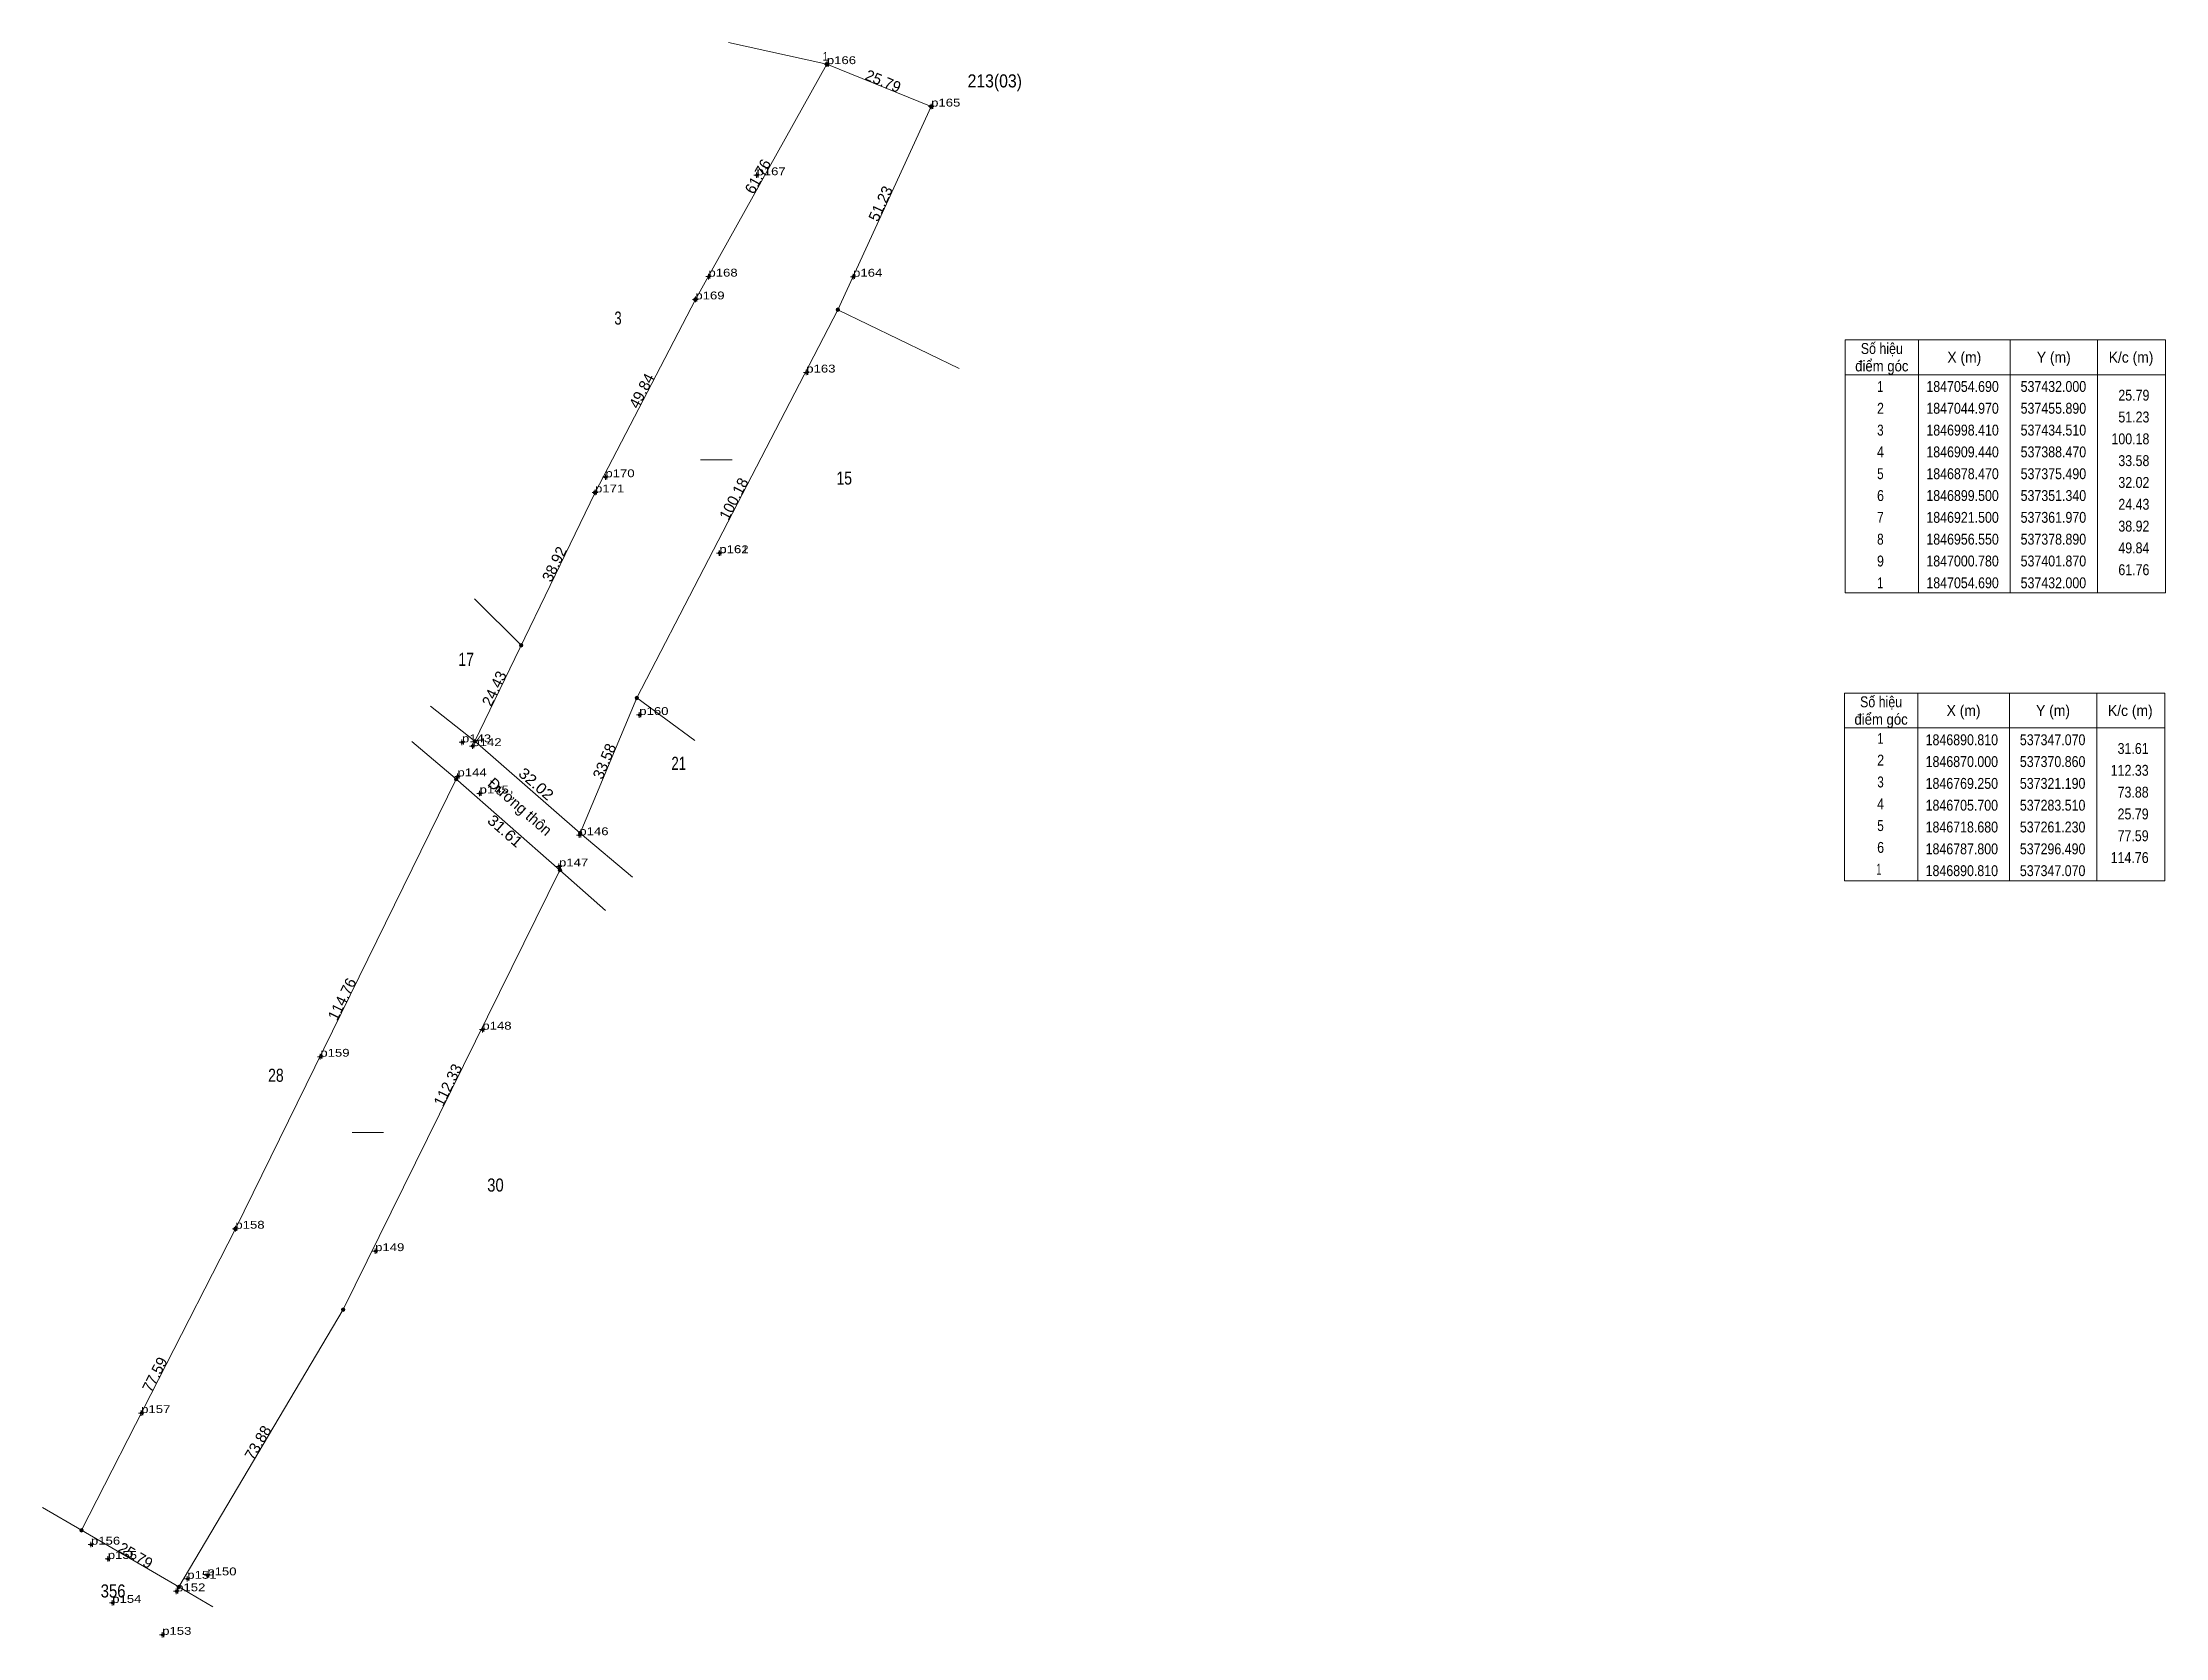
# Model space of a CAD drawing. Header units: metres. Extents: x 535621 to 537739, y 1846694 to 1847742.
# Drawn here: x 537252.3 to 537738.7, y 1846694.1 to 1847059.7 of the extents above; entities that cross this region are included whole.
import ezdxf
from ezdxf.enums import TextEntityAlignment as Align

# ---------------------------------------------------------------- set-up
doc = ezdxf.new("R2010")
doc.units = ezdxf.units.M
doc.header["$PDMODE"] = 32
doc.header["$PDSIZE"] = 0.5
for name, color, linetype, lineweight in [('10', 7, 'Continuous', 13), ('4', 7, 'Continuous', 13), ('63', 7, 'Continuous', 13), ('7', 7, 'Continuous', 13)]:
    doc.layers.add(name, color=color, linetype=linetype, lineweight=lineweight)
doc.layers.add('12', color=7, linetype='Continuous')

msp = doc.modelspace()

# ---------------------------------------------------------------- texts
at = {"layer": '10'}
for s, width, p in [('213(03)', 0.9, (537470.47, 1847049.35)), ('3', 0.75, (537384.15, 1846994.99)), ('15', 0.8, (537435.98, 1846958.33)), ('17', 0.8, (537349.355, 1846916.79)), ('21', 0.75, (537398.06, 1846892.96)), ('28', 0.8, (537305.775, 1846821.47)), ('30', 0.85, (537356.08, 1846796.31)), ('356', 0.85, (537268.47, 1846703.28))]:
    msp.add_text(s, height=3, dxfattribs=dict(at, width=width)).set_placement(p, align=Align.CENTER)
at = {"layer": '12', "width": 1.25}
for s, p in [('p166', (537432, 1847054.69)), ('p166', (537432, 1847054.69)), ('p165', (537455.89, 1847044.97)), ('p165', (537455.89, 1847044.97)), ('p167', (537415.88, 1847029.23)), ('p167', (537415.88, 1847029.23)), ('p168', (537404.87, 1847006)), ('p168', (537404.87, 1847006)), ('p164', (537438.01, 1847005.98)), ('p164', (537438.01, 1847005.98)), ('p169', (537401.87, 1847000.78)), ('p169', (537401.87, 1847000.78)), ('p163', (537427.28, 1846984.01)), ('p163', (537427.28, 1846984.01)), ('p171', (537378.89, 1846956.55)), ('p171', (537378.89, 1846956.55)), ('p170', (537381.26, 1846960.02)), ('p170', (537381.26, 1846960.02)), ('p161', (537407.36, 1846942.64)), ('p161', (537407.36, 1846942.64)), ('p162', (537407.38, 1846942.61)), ('p162', (537407.38, 1846942.61)), ('p160', (537389.02, 1846905.53)), ('p160', (537389.02, 1846905.53)), ('p143', (537348.4, 1846899.27)), ('p143', (537348.4, 1846899.27)), ('p142', (537350.79, 1846898.4)), ('p142', (537350.79, 1846898.4)), ('p144', (537347.37, 1846891.47)), ('p144', (537347.37, 1846891.47)), ('p145', (537352.44, 1846887.54)), ('p145', (537352.44, 1846887.54)), ('p146', (537375.29, 1846877.98)), ('p146', (537375.29, 1846877.98)), ('p147', (537370.63, 1846870.83)), ('p147', (537370.63, 1846870.83)), ('p148', (537353.07, 1846833.42)), ('p148', (537353.07, 1846833.42)), ('p159', (537315.95, 1846827.22)), ('p159', (537315.95, 1846827.22)), ('p158', (537296.49, 1846787.8)), ('p158', (537296.49, 1846787.8)), ('p149', (537328.51, 1846782.66)), ('p149', (537328.51, 1846782.66)), ('p157', (537274.9, 1846745.55)), ('p157', (537274.9, 1846745.55)), ('p156', (537263.4, 1846715.4)), ('p156', (537263.4, 1846715.4)), ('p155', (537267.26, 1846712.12)), ('p155', (537267.26, 1846712.12)), ('p151', (537285.47, 1846707.57)), ('p151', (537285.47, 1846707.57)), ('p150', (537290.06, 1846708.36)), ('p150', (537290.06, 1846708.36)), ('p152', (537282.92, 1846704.7)), ('p152', (537282.92, 1846704.7)), ('p154', (537268.27, 1846702.05)), ('p154', (537268.27, 1846702.05)), ('p153', (537279.72, 1846694.73)), ('p153', (537279.72, 1846694.73))]:
    msp.add_text(s, height=1.8, dxfattribs=at).set_placement(p)
at = {"layer": '63'}
for s, height, width, p in [(' 1', 2, 0.9, (537432.35, 1847055.47)), ('25.79', 2.5, 0.85, (537735, 1846977.57)), ('51.23', 2.5, 0.85, (537735, 1846972.57)), ('100.18', 2.5, 0.85, (537735, 1846967.57)), ('33.58', 2.5, 0.85, (537735, 1846962.57)), ('32.02', 2.5, 0.85, (537735, 1846957.57)), ('24.43', 2.5, 0.85, (537735, 1846952.57)), ('38.92', 2.5, 0.85, (537735, 1846947.57)), ('49.84', 2.5, 0.85, (537735, 1846942.57)), ('61.76', 2.5, 0.85, (537735, 1846937.57)), ('31.61', 2.5, 0.85, (537734.83, 1846896.6)), ('112.33', 2.5, 0.85, (537734.83, 1846891.6)), ('73.88', 2.5, 0.85, (537734.83, 1846886.6)), ('25.79', 2.5, 0.85, (537734.83, 1846881.6)), ('77.59', 2.5, 0.85, (537734.83, 1846876.6)), ('114.76', 2.5, 0.85, (537734.83, 1846871.6))]:
    msp.add_text(s, height=height, dxfattribs=dict(at, width=width)).set_placement(p, align=Align.RIGHT)
for s, rotation, p in [('25.79', 337.86, (537444.424, 1847049.638)), ('61.76', 60.799, (537417.277, 1847028.35)), ('51.23', 65.336, (537445.436, 1847022.208)), ('49.84', 62.546, (537390.684, 1846979.239)), ('100.18', 62.639, (537411.794, 1846954.501)), ('38.92', 64.232, (537370.698, 1846939.567)), ('24.43', 64.211, (537356.922, 1846911.041)), ('33.58', 67.261, (537382.189, 1846894.452)), ('Đường thôn', 318.823, (537360.867, 1846883.598)), ('114.76', 63.848, (537322.049, 1846839.859)), ('112.33', 63.757, (537346.292, 1846820.177)), ('77.59', 62.973, (537279.149, 1846753.802)), ('73.88', 59.335, (537302.727, 1846738.122)), ('25.79', 329.776, (537272.996, 1846711.828))]:
    msp.add_text(s, height=2.5, rotation=rotation, dxfattribs=at).set_placement(p, align=Align.CENTER)
for s, width, p in [('điểm góc', 0.9, (537673.7, 1846984.27)), ('Số hiệu', 0.85, (537673.7, 1846988.27)), ('X (m)', 0.95, (537692.6, 1846986.27)), ('Y (m)', 0.95, (537713.095, 1846986.27)), ('K/c (m)', 0.95, (537730.8, 1846986.27)), (' 1', 0.75, (537672.995, 1846979.57)), ('1847054.690', 0.85, (537692.2, 1846979.57)), ('537432.000', 0.85, (537713.005, 1846979.57)), (' 2', 0.85, (537673, 1846974.57)), ('1847044.970', 0.85, (537692.2, 1846974.57)), ('537455.890', 0.85, (537713.005, 1846974.57)), (' 3', 0.8, (537673, 1846969.57)), ('1846998.410', 0.85, (537692.2, 1846969.57)), ('537434.510', 0.85, (537713.005, 1846969.57)), (' 4', 0.85, (537672.995, 1846964.57)), ('1846909.440', 0.85, (537692.2, 1846964.57)), ('537388.470', 0.85, (537713.005, 1846964.57)), (' 5', 0.8, (537673, 1846959.57)), ('1846878.470', 0.85, (537692.2, 1846959.57)), ('537375.490', 0.85, (537713.005, 1846959.57)), (' 6', 0.85, (537673, 1846954.57)), ('1846899.500', 0.85, (537692.2, 1846954.57)), ('537351.340', 0.85, (537713.005, 1846954.57)), (' 7', 0.8, (537673, 1846949.57)), ('1846921.500', 0.85, (537692.2, 1846949.57)), ('537361.970', 0.85, (537713.005, 1846949.57)), (' 8', 0.8, (537673, 1846944.57)), ('1846956.550', 0.85, (537692.2, 1846944.57)), ('537378.890', 0.85, (537713.005, 1846944.57)), (' 9', 0.85, (537672.995, 1846939.57)), ('1847000.780', 0.85, (537692.2, 1846939.57)), ('537401.870', 0.85, (537713.005, 1846939.57)), (' 1', 0.75, (537672.995, 1846934.57)), ('1847054.690', 0.85, (537692.2, 1846934.57)), ('537432.000', 0.85, (537713.005, 1846934.57)), ('Số hiệu', 0.85, (537673.53, 1846907.3)), ('điểm góc', 0.9, (537673.53, 1846903.3)), ('X (m)', 0.95, (537692.43, 1846905.3)), ('Y (m)', 0.95, (537712.925, 1846905.3)), ('K/c (m)', 0.95, (537730.63, 1846905.3)), (' 1', 0.75, (537673.025, 1846898.93)), ('1846890.810', 0.85, (537692.03, 1846898.6)), ('537347.070', 0.85, (537712.835, 1846898.6)), (' 2', 0.85, (537673.03, 1846893.93)), ('1846870.000', 0.85, (537692.03, 1846893.6)), ('537370.860', 0.85, (537712.835, 1846893.6)), (' 3', 0.8, (537673.03, 1846888.93)), ('1846769.250', 0.85, (537692.03, 1846888.6)), ('537321.190', 0.85, (537712.835, 1846888.6)), (' 4', 0.85, (537673.025, 1846883.93)), ('1846705.700', 0.85, (537692.03, 1846883.6)), ('537283.510', 0.85, (537712.835, 1846883.6)), (' 5', 0.8, (537673.03, 1846878.93)), ('1846718.680', 0.85, (537692.03, 1846878.6)), ('537261.230', 0.85, (537712.835, 1846878.6)), (' 6', 0.85, (537673.03, 1846873.93)), ('1846787.800', 0.85, (537692.03, 1846873.6)), ('537296.490', 0.85, (537712.835, 1846873.6)), ('1', 0.65, (537673.03, 1846868.93)), ('1846890.810', 0.85, (537692.03, 1846868.6)), ('537347.070', 0.85, (537712.835, 1846868.6))]:
    msp.add_text(s, height=2.5, dxfattribs=dict(at, width=width)).set_placement(p, align=Align.CENTER)
at = {"layer": '63', "width": 1.1}
for s, rotation, p in [('32.02', 318.95, (537364.589, 1846888.781)), ('31.61', 318.823, (537357.462, 1846878))]:
    msp.add_text(s, height=2.5, rotation=rotation, dxfattribs=at).set_placement(p, align=Align.CENTER)

# ---------------------------------------------------------------- hatches: boundary and pattern name
at = {"layer": '4'}
for points in [[(537432.4, 1847054.69, 1), (537431.6, 1847054.69, 1)], [(537456.29, 1847044.97, 1), (537455.49, 1847044.97, 1)], [(537402.27, 1847000.78, 1), (537401.47, 1847000.78, 1)], [(537434.91, 1846998.41, 1), (537434.11, 1846998.41, 1)], [(537379.29, 1846956.55, 1), (537378.49, 1846956.55, 1)], [(537362.37, 1846921.5, 1), (537361.57, 1846921.5, 1)], [(537388.87, 1846909.44, 1), (537388.07, 1846909.44, 1)], [(537351.74, 1846899.5, 1), (537350.94, 1846899.5, 1)], [(537347.47, 1846890.81, 1), (537346.67, 1846890.81, 1)], [(537375.89, 1846878.47, 1), (537375.09, 1846878.47, 1)], [(537371.26, 1846870, 1), (537370.46, 1846870, 1)], [(537296.89, 1846787.8, 1), (537296.09, 1846787.8, 1)], [(537321.59, 1846769.25, 1), (537320.79, 1846769.25, 1)], [(537261.63, 1846718.68, 1), (537260.83, 1846718.68, 1)], [(537283.91, 1846705.7, 1), (537283.11, 1846705.7, 1)]]:
    msp.add_hatch(color=256, dxfattribs=at).paths.add_polyline_path(points)

# ---------------------------------------------------------------- linework, layer by layer
at = {"layer": '10'}
for p, q in [((537432, 1847054.69), (537409.5, 1847059.66)), ((537434.51, 1846998.41), (537462.31, 1846984.91)), ((537351.28, 1846932.15), (537361.97, 1846921.5)), ((537388.47, 1846909.44), (537401.78, 1846899.71)), ((537370.86, 1846870), (537321.19, 1846769.25)), ((537321.19, 1846769.25), (537370.86, 1846870))]:
    msp.add_line(p, q, dxfattribs=at)
for points in [[(537432, 1847054.69), (537401.87, 1847000.78), (537378.89, 1846956.55), (537351.34, 1846899.5)], [(537432, 1847054.69), (537455.89, 1847044.97), (537434.51, 1846998.41), (537388.47, 1846909.44), (537375.49, 1846878.47)], [(537387.47, 1846868.33), (537375.49, 1846878.47), (537351.34, 1846899.5), (537341.17, 1846907.54)], [(537336.95, 1846899.42), (537346.83, 1846891.02), (537370.86, 1846870), (537381.28, 1846860.76)], [(537347.07, 1846890.81), (537296.49, 1846787.8), (537261.23, 1846718.68)], [(537321.19, 1846769.25), (537283.51, 1846705.7), (537261.23, 1846718.68)]]:
    msp.add_lwpolyline(points, dxfattribs=at)
at = {"layer": '4'}
for p, q in [((537403.07, 1846963.98), (537410.27, 1846963.98)), ((537323.21, 1846809.87), (537330.41, 1846809.87)), ((537252.29, 1846723.89), (537261.23, 1846718.68)), ((537291.29, 1846701.17), (537283.51, 1846705.7))]:
    msp.add_line(p, q, dxfattribs=at)
for centre in [(537432, 1847054.69), (537455.89, 1847044.97), (537401.87, 1847000.78), (537434.51, 1846998.41), (537378.89, 1846956.55), (537361.97, 1846921.5), (537388.47, 1846909.44), (537351.34, 1846899.5), (537347.07, 1846890.81), (537375.49, 1846878.47), (537370.86, 1846870), (537296.49, 1846787.8), (537321.19, 1846769.25), (537261.23, 1846718.68), (537283.51, 1846705.7)]:
    msp.add_circle(centre, 0.4, dxfattribs=at)
at = {"layer": '63'}
for p, q in [((537682.1, 1846991.52), (537682.1, 1846933.52)), ((537703.1, 1846991.52), (537703.1, 1846933.52)), ((537723.1, 1846991.52), (537723.1, 1846933.52)), ((537665.3, 1846983.52), (537738.7, 1846983.52)), ((537681.93, 1846910.55), (537681.93, 1846867.55)), ((537702.93, 1846910.55), (537702.93, 1846867.55)), ((537722.93, 1846910.55), (537722.93, 1846867.55)), ((537665.13, 1846902.55), (537738.53, 1846902.55))]:
    msp.add_line(p, q, dxfattribs=at)
for points in [[(537665.3, 1846991.52), (537738.7, 1846991.52), (537738.7, 1846933.52), (537665.3, 1846933.52)], [(537665.13, 1846910.55), (537738.53, 1846910.55), (537738.53, 1846867.55), (537665.13, 1846867.55)]]:
    msp.add_lwpolyline(points, close=True, dxfattribs=at)
at = {"layer": '7'}
for p, q in [((537432.62, 1847054.69), (537431.37, 1847054.69)), ((537432, 1847054.07), (537432, 1847055.32)), ((537456.51, 1847044.97), (537455.26, 1847044.97)), ((537455.89, 1847044.34), (537455.89, 1847045.59)), ((537416.51, 1847029.23), (537415.26, 1847029.23)), ((537415.88, 1847028.6), (537415.88, 1847029.85)), ((537405.49, 1847006), (537404.24, 1847006)), ((537404.87, 1847005.37), (537404.87, 1847006.62)), ((537438.63, 1847005.98), (537437.38, 1847005.98)), ((537438.01, 1847005.35), (537438.01, 1847006.6)), ((537401.87, 1847000.15), (537401.87, 1847001.4)), ((537402.5, 1847000.78), (537401.25, 1847000.78)), ((537427.9, 1846984.01), (537426.66, 1846984.01)), ((537427.28, 1846983.39), (537427.28, 1846984.64)), ((537378.89, 1846955.92), (537378.89, 1846957.17)), ((537381.88, 1846960.02), (537380.63, 1846960.02)), ((537381.26, 1846959.4), (537381.26, 1846960.64)), ((537379.51, 1846956.55), (537378.26, 1846956.55)), ((537407.98, 1846942.64), (537406.74, 1846942.64)), ((537408, 1846942.61), (537406.75, 1846942.61)), ((537407.36, 1846942.01), (537407.36, 1846943.26)), ((537407.38, 1846941.99), (537407.38, 1846943.24)), ((537389.64, 1846905.53), (537388.4, 1846905.53)), ((537389.02, 1846904.91), (537389.02, 1846906.16)), ((537349.02, 1846899.27), (537347.77, 1846899.27)), ((537348.4, 1846898.65), (537348.4, 1846899.9)), ((537350.79, 1846897.78), (537350.79, 1846899.03)), ((537351.41, 1846898.4), (537350.16, 1846898.4)), ((537347.99, 1846891.47), (537346.74, 1846891.47)), ((537347.37, 1846890.84), (537347.37, 1846892.09)), ((537353.07, 1846887.54), (537351.82, 1846887.54)), ((537352.44, 1846886.91), (537352.44, 1846888.16)), ((537375.92, 1846877.98), (537374.67, 1846877.98)), ((537375.29, 1846877.36), (537375.29, 1846878.61)), ((537371.26, 1846870.83), (537370.01, 1846870.83)), ((537370.63, 1846870.21), (537370.63, 1846871.46)), ((537353.69, 1846833.42), (537352.44, 1846833.42)), ((537353.07, 1846832.8), (537353.07, 1846834.04)), ((537316.58, 1846827.22), (537315.33, 1846827.22)), ((537315.95, 1846826.6), (537315.95, 1846827.85)), ((537297.11, 1846787.8), (537295.86, 1846787.8)), ((537296.49, 1846787.18), (537296.49, 1846788.42)), ((537329.13, 1846782.66), (537327.88, 1846782.66)), ((537328.51, 1846782.04), (537328.51, 1846783.28)), ((537275.52, 1846745.55), (537274.27, 1846745.55)), ((537274.9, 1846744.93), (537274.9, 1846746.18)), ((537264.02, 1846715.4), (537262.78, 1846715.4)), ((537263.4, 1846714.78), (537263.4, 1846716.02)), ((537267.88, 1846712.12), (537266.63, 1846712.12)), ((537267.26, 1846711.5), (537267.26, 1846712.74)), ((537283.55, 1846704.7), (537282.3, 1846704.7)), ((537282.92, 1846704.07), (537282.92, 1846705.32)), ((537286.09, 1846707.57), (537284.85, 1846707.57)), ((537285.47, 1846706.95), (537285.47, 1846708.2)), ((537290.68, 1846708.36), (537289.43, 1846708.36)), ((537290.06, 1846707.74), (537290.06, 1846708.98)), ((537268.89, 1846702.05), (537267.64, 1846702.05)), ((537268.27, 1846701.43), (537268.27, 1846702.68)), ((537280.34, 1846694.73), (537279.09, 1846694.73)), ((537279.72, 1846694.1), (537279.72, 1846695.35))]:
    msp.add_line(p, q, dxfattribs=at)
for p in [(537432, 1847054.69), (537455.89, 1847044.97), (537415.88, 1847029.23), (537404.87, 1847005.99), (537438.01, 1847005.97), (537401.87, 1847000.78), (537427.28, 1846984.01), (537381.26, 1846960.02), (537378.89, 1846956.55), (537407.36, 1846942.64), (537407.37, 1846942.61), (537389.02, 1846905.53), (537348.4, 1846899.27), (537350.79, 1846898.4), (537347.37, 1846891.47), (537352.44, 1846887.54), (537375.29, 1846877.98), (537370.63, 1846870.83), (537353.07, 1846833.42), (537315.95, 1846827.23), (537296.49, 1846787.8), (537328.51, 1846782.66), (537274.9, 1846745.55), (537263.4, 1846715.4), (537267.26, 1846712.12), (537282.92, 1846704.7), (537285.47, 1846707.57), (537290.06, 1846708.36), (537268.27, 1846702.05), (537279.71, 1846694.73)]:
    msp.add_point(p, dxfattribs=at)

msp.set_redraw_order([(e.dxf.handle, doc.entitydb.next_handle()) for e in msp.query("TEXT MTEXT ATTDEF DIMENSION ARC_DIMENSION")])  # texts and dimensions are drawn at this point

doc.saveas('drawing.dxf')
